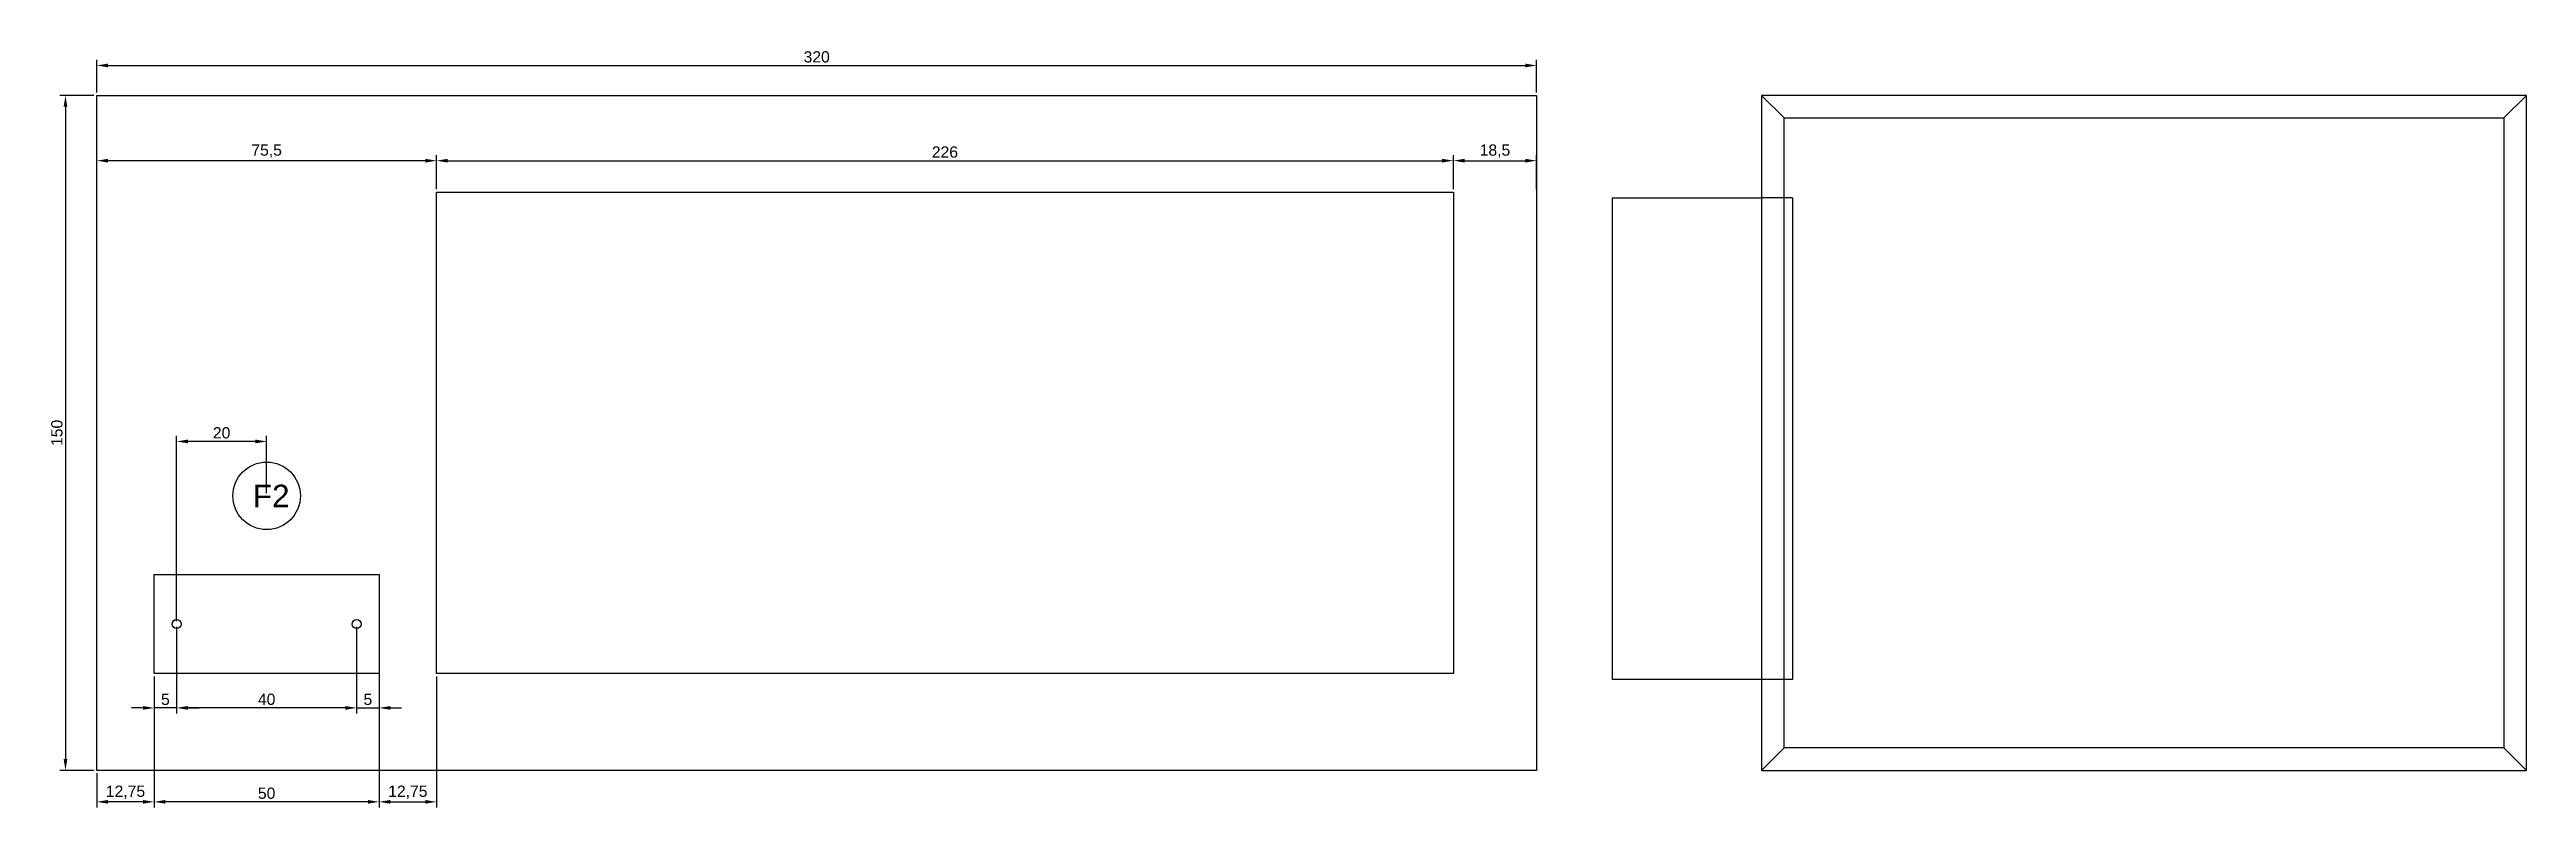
# Model space of a CAD drawing. Header units: millimetres. Extents: x 475 to 4099, y 1633 to 3451.
# Drawn here: x 998 to 1549, y 2862 to 3031 of the extents above; entities that cross this region are included whole.
import ezdxf

# ---------------------------------------------------------------- set-up
doc = ezdxf.new("R2010")
doc.units = ezdxf.units.MM
for name, color, linetype in [('Bemassung', 80, 'Continuous'), ('Hilfslinie', 30, 'Continuous'), ('Kanten', 7, 'Continuous'), ('Verdeckt', 172, 'Continuous')]:
    doc.layers.add(name, color=color, linetype=linetype)
doc.styles.get("Standard").update_dxf_attribs({"font": 'arial.ttf'})
doc.dimstyles.new('ISO-25', dxfattribs={"dimtxt": 2.5, "dimasz": 2.5, "dimexe": 1.25, "dimexo": 0.625, "dimtad": 1, "dimtxsty": 'Standard', "dimcen": 2.5, "dimadec": 0, "dimazin": 0, "dimtfac": 1, "dimtmove": 0, "dimatfit": 3, "dimfxl": 1, "dimarcsym": 0})

msp = doc.modelspace()

# ---------------------------------------------------------------- texts
at = {"layer": 'Kanten', "insert": (1043.366, 2933.851), "char_height": 5, "attachment_point": 1}
msp.add_mtext_dynamic_manual_height_columns('F2', width=5, gutter_width=12.5, heights=[0], dxfattribs=at)

# ---------------------------------------------------------------- blocks, each defined once
blk = doc.blocks.new('*D206')
at = {"layer": 'Bemassung', "color": 0, "lineweight": -2, "transparency": 16777216}
for p, q in [((1008.05, 3020.37), (1000.46, 3020.37)), ((1001.71, 3017.87), (1001.71, 2872.87)), ((1008.05, 2870.37), (1000.46, 2870.37))]:
    blk.add_line(p, q, dxfattribs=at)
at = {"layer": 'Bemassung', "color": 0, "transparency": 16777216}
for points in [[(1001.3, 3017.87), (1002.13, 3017.87), (1001.71, 3020.37)], [(1001.3, 2872.87), (1002.13, 2872.87), (1001.71, 2870.37)]]:
    blk.add_solid(points, dxfattribs=at)
at = {"layer": 'Defpoints', "color": 0, "transparency": 16777216}
for p in [(1008.67, 3020.37), (1001.71, 2870.37), (1008.67, 2870.37)]:
    blk.add_point(p, dxfattribs=at)
at = {"layer": 'Bemassung', "color": 0, "transparency": 16777216, "insert": (999.81, 2945.37), "char_height": 2.5, "attachment_point": 5, "rotation": 90}
blk.add_mtext('150', dxfattribs=at)
blk = doc.blocks.new('*D207')
at = {"layer": 'Bemassung', "color": 0, "lineweight": -2, "transparency": 16777216}
for p, q in [((1008.67, 3021), (1008.67, 3028.27)), ((1328.67, 3021), (1328.67, 3028.27)), ((1011.17, 3027.02), (1326.17, 3027.02))]:
    blk.add_line(p, q, dxfattribs=at)
at = {"layer": 'Bemassung', "color": 0, "transparency": 16777216}
for points in [[(1011.17, 3027.44), (1011.17, 3026.61), (1008.67, 3027.02)], [(1326.17, 3027.44), (1326.17, 3026.61), (1328.67, 3027.02)]]:
    blk.add_solid(points, dxfattribs=at)
at = {"layer": 'Defpoints', "color": 0, "transparency": 16777216}
for p in [(1328.67, 3027.02), (1008.67, 3020.37), (1328.67, 3020.37)]:
    blk.add_point(p, dxfattribs=at)
at = {"layer": 'Bemassung', "color": 0, "transparency": 16777216, "insert": (1168.67, 3028.92), "char_height": 2.5, "attachment_point": 5}
blk.add_mtext('320', dxfattribs=at)
blk = doc.blocks.new('*D208')
at = {"layer": 'Bemassung', "color": 0, "lineweight": -2, "transparency": 16777216}
for p, q in [((1084.17, 2999.5), (1084.17, 3007.11)), ((1086.67, 3005.86), (1307.67, 3005.86)), ((1310.17, 2999.5), (1310.17, 3007.11))]:
    blk.add_line(p, q, dxfattribs=at)
at = {"layer": 'Bemassung', "color": 0, "transparency": 16777216}
for points in [[(1086.67, 3006.28), (1086.67, 3005.45), (1084.17, 3005.86)], [(1307.67, 3006.28), (1307.67, 3005.45), (1310.17, 3005.86)]]:
    blk.add_solid(points, dxfattribs=at)
at = {"layer": 'Defpoints', "color": 0, "transparency": 16777216}
for p in [(1310.17, 3005.86), (1084.17, 2998.87), (1310.17, 2998.87)]:
    blk.add_point(p, dxfattribs=at)
at = {"layer": 'Bemassung', "color": 0, "transparency": 16777216, "insert": (1197.17, 3007.77), "char_height": 2.5, "attachment_point": 5}
blk.add_mtext('226', dxfattribs=at)
blk = doc.blocks.new('*D209')
at = {"layer": 'Bemassung', "color": 0, "lineweight": -2, "transparency": 16777216}
for p, q in [((1310.17, 2999.5), (1310.17, 3007.11)), ((1312.67, 3005.86), (1326.17, 3005.86)), ((1328.67, 2999.5), (1328.67, 3007.11))]:
    blk.add_line(p, q, dxfattribs=at)
at = {"layer": 'Bemassung', "color": 0, "transparency": 16777216}
for points in [[(1312.67, 3006.28), (1312.67, 3005.45), (1310.17, 3005.86)], [(1326.17, 3006.28), (1326.17, 3005.45), (1328.67, 3005.86)]]:
    blk.add_solid(points, dxfattribs=at)
at = {"layer": 'Defpoints', "color": 0, "transparency": 16777216}
for p in [(1328.67, 3005.86), (1310.17, 2998.87), (1328.67, 2998.87)]:
    blk.add_point(p, dxfattribs=at)
at = {"layer": 'Bemassung', "color": 0, "transparency": 16777216, "insert": (1319.42, 3007.99), "char_height": 2.5, "attachment_point": 5}
blk.add_mtext('18,5', dxfattribs=at)
blk = doc.blocks.new('*D210')
at = {"layer": 'Bemassung', "color": 0, "lineweight": -2, "transparency": 16777216}
for p, q in [((1008.67, 2999.5), (1008.67, 3007.11)), ((1081.67, 3005.86), (1011.17, 3005.86)), ((1084.17, 2999.5), (1084.17, 3007.11))]:
    blk.add_line(p, q, dxfattribs=at)
at = {"layer": 'Bemassung', "color": 0, "transparency": 16777216}
for points in [[(1011.17, 3006.28), (1011.17, 3005.45), (1008.67, 3005.86)], [(1081.67, 3006.28), (1081.67, 3005.45), (1084.17, 3005.86)]]:
    blk.add_solid(points, dxfattribs=at)
at = {"layer": 'Defpoints', "color": 0, "transparency": 16777216}
for p in [(1008.67, 3005.86), (1008.67, 2998.87), (1084.17, 2998.87)]:
    blk.add_point(p, dxfattribs=at)
at = {"layer": 'Bemassung', "color": 0, "transparency": 16777216, "insert": (1046.42, 3007.99), "char_height": 2.5, "attachment_point": 5}
blk.add_mtext('75,5', dxfattribs=at)
blk = doc.blocks.new('*D211')
at = {"layer": 'Bemassung', "color": 0, "lineweight": -2, "transparency": 16777216}
for p, q in [((1021.42, 2891.25), (1021.42, 2862.12)), ((1008.67, 2869.75), (1008.67, 2862.12)), ((1018.92, 2863.37), (1011.17, 2863.37))]:
    blk.add_line(p, q, dxfattribs=at)
at = {"layer": 'Bemassung', "color": 0, "transparency": 16777216}
for points in [[(1011.17, 2863.79), (1011.17, 2862.96), (1008.67, 2863.37)], [(1018.92, 2863.79), (1018.92, 2862.96), (1021.42, 2863.37)]]:
    blk.add_solid(points, dxfattribs=at)
at = {"layer": 'Defpoints', "color": 0, "transparency": 16777216}
for p in [(1021.42, 2891.87), (1008.67, 2870.37), (1008.67, 2863.37)]:
    blk.add_point(p, dxfattribs=at)
at = {"layer": 'Bemassung', "color": 0, "transparency": 16777216, "insert": (1015.05, 2865.5), "char_height": 2.5, "attachment_point": 5}
blk.add_mtext('12,75', dxfattribs=at)
blk = doc.blocks.new('*D212')
at = {"layer": 'Bemassung', "color": 0, "lineweight": -2, "transparency": 16777216}
for p, q in [((1021.42, 2891.25), (1021.42, 2862.12)), ((1071.42, 2891.25), (1071.42, 2862.12)), ((1068.92, 2863.37), (1023.92, 2863.37))]:
    blk.add_line(p, q, dxfattribs=at)
at = {"layer": 'Bemassung', "color": 0, "transparency": 16777216}
for points in [[(1023.92, 2863.79), (1023.92, 2862.96), (1021.42, 2863.37)], [(1068.92, 2863.79), (1068.92, 2862.96), (1071.42, 2863.37)]]:
    blk.add_solid(points, dxfattribs=at)
at = {"layer": 'Defpoints', "color": 0, "transparency": 16777216}
for p in [(1021.42, 2891.87), (1071.42, 2891.87), (1021.42, 2863.37)]:
    blk.add_point(p, dxfattribs=at)
at = {"layer": 'Bemassung', "color": 0, "transparency": 16777216, "insert": (1046.42, 2865.27), "char_height": 2.5, "attachment_point": 5}
blk.add_mtext('50', dxfattribs=at)
blk = doc.blocks.new('*D213')
at = {"layer": 'Bemassung', "color": 0, "lineweight": -2, "transparency": 16777216}
for p, q in [((1071.42, 2891.25), (1071.42, 2862.12)), ((1084.17, 2891.25), (1084.17, 2862.12)), ((1073.92, 2863.37), (1081.67, 2863.37))]:
    blk.add_line(p, q, dxfattribs=at)
at = {"layer": 'Bemassung', "color": 0, "transparency": 16777216}
for points in [[(1073.92, 2863.79), (1073.92, 2862.96), (1071.42, 2863.37)], [(1081.67, 2863.79), (1081.67, 2862.96), (1084.17, 2863.37)]]:
    blk.add_solid(points, dxfattribs=at)
at = {"layer": 'Defpoints', "color": 0, "transparency": 16777216}
for p in [(1071.42, 2891.87), (1084.17, 2891.87), (1084.17, 2863.37)]:
    blk.add_point(p, dxfattribs=at)
at = {"layer": 'Bemassung', "color": 0, "transparency": 16777216, "insert": (1077.8, 2865.5), "char_height": 2.5, "attachment_point": 5}
blk.add_mtext('12,75', dxfattribs=at)
blk = doc.blocks.new('*D214')
at = {"layer": 'Bemassung', "color": 0, "lineweight": -2, "transparency": 16777216}
for p, q in [((1026.42, 2902.25), (1026.42, 2883)), ((1021.42, 2891.25), (1021.42, 2883)), ((1018.92, 2884.25), (1016.42, 2884.25)), ((1026.42, 2884.25), (1021.42, 2884.25)), ((1028.92, 2884.25), (1031.42, 2884.25))]:
    blk.add_line(p, q, dxfattribs=at)
at = {"layer": 'Bemassung', "color": 0, "transparency": 16777216}
for points in [[(1018.92, 2884.66), (1018.92, 2883.83), (1021.42, 2884.25)], [(1028.92, 2884.66), (1028.92, 2883.83), (1026.42, 2884.25)]]:
    blk.add_solid(points, dxfattribs=at)
at = {"layer": 'Defpoints', "color": 0, "transparency": 16777216}
for p in [(1026.42, 2902.87), (1021.42, 2891.87), (1021.42, 2884.25)]:
    blk.add_point(p, dxfattribs=at)
at = {"layer": 'Bemassung', "color": 0, "transparency": 16777216, "insert": (1023.92, 2886.14), "char_height": 2.5, "attachment_point": 5}
blk.add_mtext('5', dxfattribs=at)
blk = doc.blocks.new('*D215')
at = {"layer": 'Bemassung', "color": 0, "lineweight": -2, "transparency": 16777216}
for p, q in [((1026.42, 2902.25), (1026.42, 2883)), ((1066.42, 2902.25), (1066.42, 2883)), ((1063.92, 2884.25), (1028.92, 2884.25))]:
    blk.add_line(p, q, dxfattribs=at)
at = {"layer": 'Bemassung', "color": 0, "transparency": 16777216}
for points in [[(1028.92, 2884.66), (1028.92, 2883.83), (1026.42, 2884.25)], [(1063.92, 2884.66), (1063.92, 2883.83), (1066.42, 2884.25)]]:
    blk.add_solid(points, dxfattribs=at)
at = {"layer": 'Defpoints', "color": 0, "transparency": 16777216}
for p in [(1026.42, 2902.87), (1066.42, 2902.87), (1026.42, 2884.25)]:
    blk.add_point(p, dxfattribs=at)
at = {"layer": 'Bemassung', "color": 0, "transparency": 16777216, "insert": (1046.42, 2886.15), "char_height": 2.5, "attachment_point": 5}
blk.add_mtext('40', dxfattribs=at)
blk = doc.blocks.new('*D216')
at = {"layer": 'Bemassung', "color": 0, "lineweight": -2, "transparency": 16777216}
for p, q in [((1066.42, 2902.25), (1066.42, 2883)), ((1071.42, 2902.25), (1071.42, 2883)), ((1063.92, 2884.25), (1061.42, 2884.25)), ((1066.42, 2884.25), (1071.42, 2884.25)), ((1073.92, 2884.25), (1076.42, 2884.25))]:
    blk.add_line(p, q, dxfattribs=at)
at = {"layer": 'Bemassung', "color": 0, "transparency": 16777216}
for points in [[(1063.92, 2884.66), (1063.92, 2883.83), (1066.42, 2884.25)], [(1073.92, 2884.66), (1073.92, 2883.83), (1071.42, 2884.25)]]:
    blk.add_solid(points, dxfattribs=at)
at = {"layer": 'Defpoints', "color": 0, "transparency": 16777216}
for p in [(1066.42, 2902.87), (1071.42, 2902.87), (1071.42, 2884.25)]:
    blk.add_point(p, dxfattribs=at)
at = {"layer": 'Bemassung', "color": 0, "transparency": 16777216, "insert": (1068.92, 2886.14), "char_height": 2.5, "attachment_point": 5}
blk.add_mtext('5', dxfattribs=at)
blk = doc.blocks.new('*D217')
at = {"layer": 'Bemassung', "color": 0, "lineweight": -2, "transparency": 16777216}
for p, q in [((1026.42, 2903.5), (1026.42, 2944.72)), ((1043.92, 2943.47), (1028.92, 2943.47)), ((1046.42, 2932), (1046.42, 2944.72))]:
    blk.add_line(p, q, dxfattribs=at)
at = {"layer": 'Bemassung', "color": 0, "transparency": 16777216}
for points in [[(1028.92, 2943.88), (1028.92, 2943.05), (1026.42, 2943.47)], [(1043.92, 2943.88), (1043.92, 2943.05), (1046.42, 2943.47)]]:
    blk.add_solid(points, dxfattribs=at)
at = {"layer": 'Defpoints', "color": 0, "transparency": 16777216}
for p in [(1026.42, 2943.47), (1046.42, 2931.37), (1026.42, 2902.87)]:
    blk.add_point(p, dxfattribs=at)
at = {"layer": 'Bemassung', "color": 0, "transparency": 16777216, "insert": (1036.42, 2945.37), "char_height": 2.5, "attachment_point": 5}
blk.add_mtext('20', dxfattribs=at)

# ---------------------------------------------------------------- dimensions: what is measured, and where the dimension line sits
at = {"layer": 'Bemassung'}
for base, p1, p2, picture, middle in [((1328.672, 3027.022), (1008.672, 3020.373), (1328.672, 3020.373), '*D207', (1168.672, 3028.924)), ((1008.672, 3005.865), (1084.172, 2998.873), (1008.672, 2998.873), '*D210', (1046.422, 3007.987)), ((1310.172, 3005.865), (1084.172, 2998.873), (1310.172, 2998.873), '*D208', (1197.172, 3007.766)), ((1328.672, 3005.865), (1310.172, 2998.873), (1328.672, 2998.873), '*D209', (1319.422, 3007.992)), ((1026.422, 2943.467), (1046.422, 2931.373), (1026.422, 2902.873), '*D217', (1036.422, 2945.368)), ((1021.422, 2884.248), (1026.422, 2902.873), (1021.422, 2891.873), '*D214', (1023.922, 2886.144)), ((1026.422, 2884.248), (1066.422, 2902.873), (1026.422, 2902.873), '*D215', (1046.422, 2886.149)), ((1071.422, 2884.248), (1066.422, 2902.873), (1071.422, 2902.873), '*D216', (1068.922, 2886.144)), ((1008.672, 2863.373), (1021.422, 2891.873), (1008.672, 2870.373), '*D211', (1015.047, 2865.5)), ((1021.422, 2863.373), (1071.422, 2891.873), (1021.422, 2891.873), '*D212', (1046.422, 2865.274)), ((1084.172, 2863.373), (1071.422, 2891.873), (1084.172, 2891.873), '*D213', (1077.797, 2865.5))]:
    dim = msp.add_linear_dim(base=base, p1=p1, p2=p2, dimstyle='ISO-25', dxfattribs=at)
    dim.commit()
    dim.dimension.update_dxf_attribs({"geometry": picture, "text_midpoint": middle})
dim = msp.add_linear_dim(base=(1001.713, 2870.373), p1=(1008.672, 3020.373), p2=(1008.672, 2870.373), angle=90, dimstyle='ISO-25', dxfattribs=at)
dim.commit()
dim.dimension.update_dxf_attribs({"geometry": '*D206', "text_midpoint": (999.811, 2945.373)})

# ---------------------------------------------------------------- linework, layer by layer
at = {"layer": 'Hilfslinie'}
for p, q in [((1383.672, 3015.373), (1378.672, 3020.373)), ((1543.672, 3015.373), (1548.672, 3020.373)), ((1378.672, 2870.373), (1383.672, 2875.373)), ((1543.672, 2875.373), (1548.672, 2870.373))]:
    msp.add_line(p, q, dxfattribs=at)
msp.add_lwpolyline([(1383.672, 3015.373), (1543.672, 3015.373), (1543.672, 2875.373), (1383.672, 2875.373)], close=True, dxfattribs=at)
at = {"layer": 'Kanten'}
for p, q in [((1008.672, 2870.373), (1008.672, 3020.373)), ((1008.672, 3020.373), (1328.672, 3020.373)), ((1328.672, 3020.373), (1328.672, 2870.373)), ((1548.672, 3020.373), (1378.672, 3020.373)), ((1378.672, 3020.373), (1378.672, 2870.373)), ((1548.672, 2870.373), (1548.672, 3020.373)), ((1084.172, 2998.873), (1310.172, 2998.873)), ((1084.172, 2891.873), (1084.172, 2998.873)), ((1310.172, 2998.873), (1310.172, 2891.873)), ((1345.554, 2890.595), (1345.554, 2997.595)), ((1345.554, 2997.595), (1378.672, 2997.595)), ((1038.922, 2931.373), (1038.922, 2931.373)), ((1049.172, 2931.373), (1049.172, 2931.373)), ((1049.172, 2931.373), (1049.172, 2931.373)), ((1021.422, 2913.873), (1071.422, 2913.873)), ((1021.422, 2891.873), (1021.422, 2913.873)), ((1071.422, 2913.873), (1071.422, 2891.873)), ((1071.422, 2891.873), (1021.422, 2891.873)), ((1310.172, 2891.873), (1084.172, 2891.873)), ((1378.672, 2890.595), (1345.554, 2890.595)), ((1328.672, 2870.373), (1008.672, 2870.373)), ((1378.672, 2870.373), (1548.672, 2870.373))]:
    msp.add_line(p, q, dxfattribs=at)
for centre, radius in [((1046.422, 2931.373), 7.5), ((1026.422, 2902.873), 1), ((1066.422, 2902.873), 1)]:
    msp.add_circle(centre, radius, dxfattribs=at)
at = {"layer": 'Verdeckt'}
for p, q in [((1385.554, 2997.595), (1378.672, 2997.595)), ((1385.554, 2997.595), (1385.554, 2890.595)), ((1385.554, 2890.595), (1378.672, 2890.595))]:
    msp.add_line(p, q, dxfattribs=at)

msp.set_redraw_order([(e.dxf.handle, doc.entitydb.next_handle()) for e in msp.query("TEXT MTEXT ATTDEF DIMENSION ARC_DIMENSION")])  # texts and dimensions are drawn at this point

doc.saveas('drawing.dxf')
